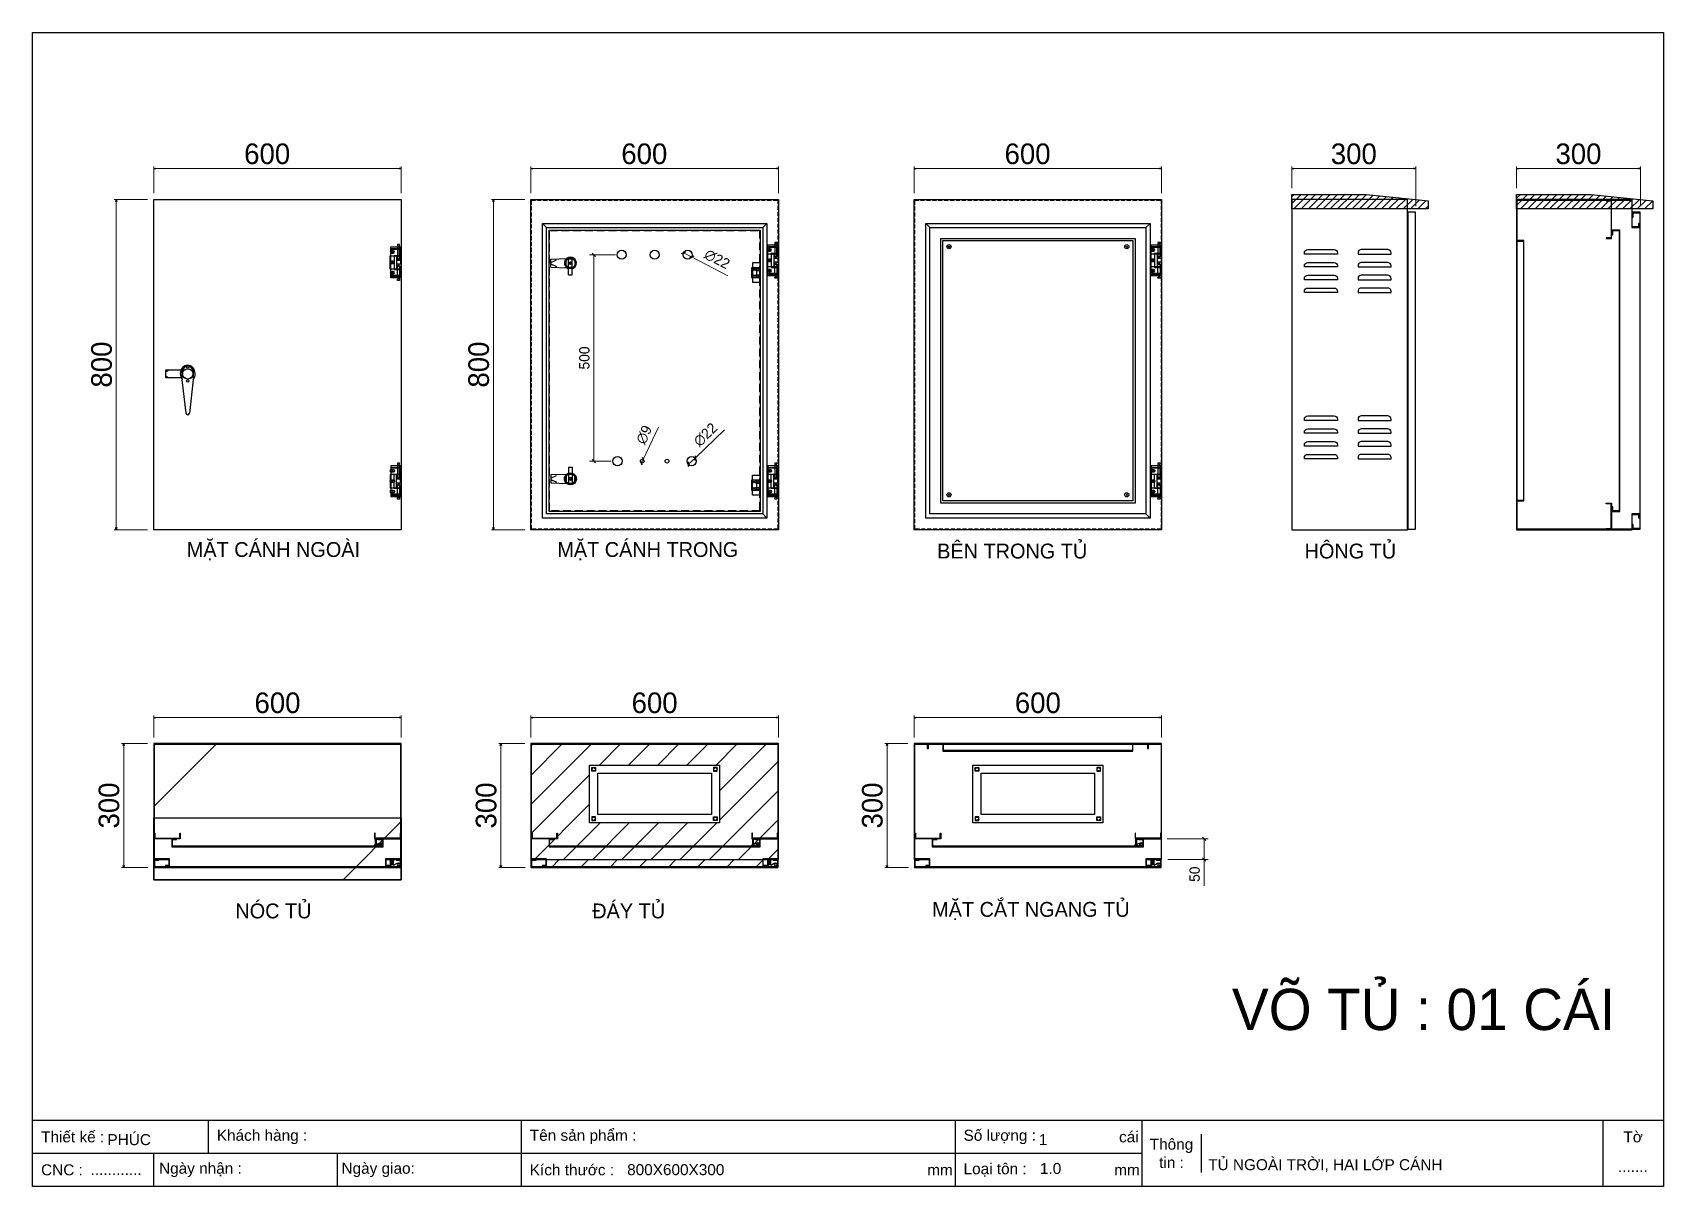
# Model space of a CAD drawing. Header units: millimetres. Extents: x 0 to 3953, y 0 to 2795.
import ezdxf

# ---------------------------------------------------------------- set-up
doc = ezdxf.new("R2010")
doc.units = ezdxf.units.MM
doc.linetypes.add('HIDDEN', pattern=[9.525, 6.35, -3.175])
doc.linetypes.add('HIDDEN2', pattern=[4.7625, 3.175, -1.5875])
for name, color, linetype in [('FIRE PROTECTION', 1, 'Continuous'), ('Ghi chu', 7, 'Continuous'), ('HEATER', 1, 'Continuous')]:
    doc.layers.add(name, color=color, linetype=linetype)
doc.styles.add('Arial', font='arial.ttf')
doc.dimstyles.new('CNC', dxfattribs={"dimtxt": 50, "dimasz": 5, "dimexe": 5, "dimexo": 15, "dimgap": 10, "dimtad": 1, "dimdec": 0, "dimtxsty": 'Standard', "dimblk": 'OPEN30', "dimcen": 10, "dimclrd": 5, "dimclre": 5, "dimclrt": 3, "dimazin": 3, "dimtfac": 1, "dimtdec": 0, "dimtmove": 0, "dimatfit": 3, "dimldrblk": 'ARCHTICK', "dimlwd": 9, "dimlwe": 9})
doc.dimstyles.get("Standard").update_dxf_attribs({"dimtxt": 2.5, "dimasz": 2.5, "dimexe": 1.25, "dimexo": 0.625, "dimtad": 1, "dimcen": 2.5, "dimazin": 3, "dimtfac": 1, "dimtmove": 0, "dimatfit": 3})
pattern_1 = [(45, (0, -9555.85), (-318.198, 318.198), [])]

msp = doc.modelspace()

# ---------------------------------------------------------------- texts
at = {"color": 2, "attachment_point": 5}
for s, insert, char_height, width in [('MẶT CÁNH NGOÀI', (583.754, 1538.863), 36, 675), ('MẶT CÁNH TRONG', (1491.196, 1538.863), 36, 675), ('BÊN TRONG TỦ', (2374.596, 1538.863), 36, 775), ('HÔNG TỦ', (3194.363, 1538.863), 36, 775), ('NÓC TỦ', (583.754, 667.044), 36, 675), ('ĐÁY TỦ', (1444.843, 667.044), 36, 775), ('MẶT CẮT NGANG TỦ', (2419.843, 667.044), 36, 675), ('VÕ TỦ : 01 CÁI', (3371.657, 428.019), 100, 1132.12789)]:
    msp.add_mtext(s, dxfattribs=dict(at, insert=insert, char_height=char_height, width=width))

# ---------------------------------------------------------------- blocks, each defined once
blk = doc.blocks.new('*D1')
at = {"color": 5, "lineweight": 9, "ltscale": 3, "transparency": 16777216}
for p, q in [((293.6, 2405.9), (293.6, 2470.6)), ((298.6, 2465.6), (888.6, 2465.6)), ((893.6, 2405.9), (893.6, 2470.6))]:
    blk.add_line(p, q, dxfattribs=at)
at = {"color": 0, "linetype": 'ByBlock', "lineweight": -2}
for p, q in [((293.6, 2465.6), (298.6, 2467)), ((298.6, 2464.3), (293.6, 2465.6)), ((293.6, 2465.6), (298.6, 2465.6)), ((888.6, 2467), (893.6, 2465.6)), ((893.6, 2465.6), (888.6, 2464.3)), ((893.6, 2465.6), (888.6, 2465.6))]:
    blk.add_line(p, q, dxfattribs=at)
at = {"layer": 'Defpoints', "color": 0, "ltscale": 3, "transparency": 16777216}
for p in [(893.6, 2465.6), (293.6, 2390.9), (893.6, 2390.9)]:
    blk.add_point(p, dxfattribs=at)
at = {"color": 3, "ltscale": 3, "transparency": 16777216, "insert": (568.6, 2501.2), "char_height": 50, "attachment_point": 5}
blk.add_mtext('600', dxfattribs=at)
blk = doc.blocks.new('_ArchTick')
at = {"color": 0, "const_width": 0.15}
blk.add_lwpolyline([(-0.5, -0.5), (0.5, 0.5)], dxfattribs=at)
blk = doc.blocks.new('_Open30')
at = {"color": 0, "linetype": 'ByBlock', "lineweight": -2}
for p, q in [((-1, 0.27), (0, 0)), ((0, 0), (-1, -0.27)), ((0, 0), (-1, 0))]:
    blk.add_line(p, q, dxfattribs=at)
blk = doc.blocks.new('*D2')
at = {"color": 5, "lineweight": 9, "ltscale": 3, "transparency": 16777216}
for p, q in [((278.6, 2390.9), (197.9, 2390.9)), ((202.9, 2385.9), (202.9, 1595.9)), ((278.6, 1590.9), (197.9, 1590.9))]:
    blk.add_line(p, q, dxfattribs=at)
at = {"color": 0, "linetype": 'ByBlock', "lineweight": -2}
for p, q in [((201.5, 2385.9), (202.9, 2390.9)), ((202.9, 2390.9), (204.2, 2385.9)), ((202.9, 2390.9), (202.9, 2385.9)), ((202.9, 1590.9), (201.5, 1595.9)), ((204.2, 1595.9), (202.9, 1590.9)), ((202.9, 1590.9), (202.9, 1595.9))]:
    blk.add_line(p, q, dxfattribs=at)
at = {"layer": 'Defpoints', "color": 0, "ltscale": 3, "transparency": 16777216}
for p in [(293.6, 2390.9), (202.9, 1590.9), (293.6, 1590.9)]:
    blk.add_point(p, dxfattribs=at)
at = {"color": 3, "ltscale": 3, "transparency": 16777216, "insert": (167.4, 1990.9), "char_height": 50, "attachment_point": 5, "rotation": 90}
blk.add_mtext('800', dxfattribs=at)
blk = doc.blocks.new('MS308-2-1')
at = {"color": 1}
for p, q in [((-53, 4.6), (-46, 10)), ((-13.3, -14.2), (-13.3, 6.7)), ((-12.3, 6.7), (-12.3, -6.9)), ((12.3, 6.7), (12.3, -6.9)), ((13.3, 6.7), (13.3, -14.2)), ((-53, -4.6), (-46, -10)), ((-4, -95), (-13.3, -14.2)), ((13.3, -14.2), (4, -95))]:
    blk.add_line(p, q, dxfattribs=at)
blk.add_lwpolyline([(-15.8, -10), (-53, -10), (-53, 10), (-15.8, 10)], dxfattribs=at)
for centre, radius, start, end in [((0, 6.7), 13.3, 0, 180), ((0, 6.7), 12.3, 0, 180), ((0, 5.9), 17.7, 226.184, 313.816), ((0, -95), 4, 180, 0)]:
    blk.add_arc(centre, radius, start, end, dxfattribs=at)
blk.add_ellipse((0, 0), major_axis=(0, 21), ratio=0.857143, start_param=3.972003, end_param=8.594367, dxfattribs=at)
blk = doc.blocks.new('HL011-1-1')
at = {"color": 1}
for p, q in [((21.65, 81), (16.65, 81)), ((16.65, 81), (16.65, 78)), ((21.65, 78), (21.65, 81)), ((24, 70), (2, 70)), ((8, 54.5), (8, 20.5)), ((8, 54.5), (24, 54.5)), ((14.3, 53.5), (14.3, 21.5)), ((14.3, 46.5), (24, 46.5)), ((24, 42), (14.3, 42)), ((17.65, 78), (16.65, 78)), ((16.65, 75), (16.65, 49)), ((17.65, 75), (16.65, 75)), ((16.65, 49), (18.15, 44)), ((17.65, 75), (17.65, 78)), ((18.15, 44), (20.15, 44)), ((21.65, 49), (20.15, 44)), ((21.65, 78), (20.65, 78)), ((20.65, 75), (20.65, 78)), ((20.65, 75), (21.65, 75)), ((21.65, 49), (21.65, 75)), ((24, 5), (2, 5)), ((8, 20.5), (24, 20.5)), ((24, 33), (14.3, 33)), ((14.3, 28.5), (24, 28.5)), ((16.65, 26), (18.15, 31)), ((16.65, 0), (16.65, 26)), ((18.15, 31), (20.15, 31)), ((21.65, 26), (20.15, 31)), ((21.65, 26), (21.65, 0)), ((17.65, 0), (16.65, 0)), ((16.65, -6), (16.65, -3)), ((17.65, -3), (16.65, -3)), ((21.65, -6), (16.65, -6)), ((17.65, 0), (17.65, -3)), ((20.65, 0), (20.65, -3)), ((20.65, 0), (21.65, 0)), ((21.65, -3), (20.65, -3)), ((21.65, -3), (21.65, -6))]:
    blk.add_line(p, q, dxfattribs=at)
for points in [[(24, 28.5), (24, 21.5), (-1, 21.5), (-1, 53.5), (24, 53.5), (24, 46.5)], [(24, 20.5), (24, 0), (0, 0), (0, 75), (24, 75), (24, 54.5)], [(24, 42), (24, 33)]]:
    blk.add_lwpolyline(points, dxfattribs=at)
for points in [[(2, 71), (24, 71), (24, 69), (2, 69)], [(2, 4), (24, 4), (24, 6), (2, 6)]]:
    blk.add_lwpolyline(points, close=True, dxfattribs=at)
for centre in [(4, 62.5), (4, 37.5), (4, 12.5)]:
    blk.add_circle(centre, 2, dxfattribs=at)
blk = doc.blocks.new('*D3')
at = {"color": 5, "lineweight": 9, "ltscale": 3, "transparency": 16777216}
for p, q in [((1207.8, 2405.9), (1207.8, 2470.6)), ((1212.8, 2465.6), (1802.8, 2465.6)), ((1807.8, 2405.9), (1807.8, 2470.6))]:
    blk.add_line(p, q, dxfattribs=at)
at = {"color": 0, "linetype": 'ByBlock', "lineweight": -2}
for p, q in [((1207.8, 2465.6), (1212.8, 2467)), ((1212.8, 2464.3), (1207.8, 2465.6)), ((1207.8, 2465.6), (1212.8, 2465.6)), ((1802.8, 2467), (1807.8, 2465.6)), ((1807.8, 2465.6), (1802.8, 2464.3)), ((1807.8, 2465.6), (1802.8, 2465.6))]:
    blk.add_line(p, q, dxfattribs=at)
at = {"layer": 'Defpoints', "color": 0, "ltscale": 3, "transparency": 16777216}
for p in [(1807.8, 2465.6), (1207.8, 2390.9), (1807.8, 2390.9)]:
    blk.add_point(p, dxfattribs=at)
at = {"color": 3, "ltscale": 3, "transparency": 16777216, "insert": (1482.8, 2501.2), "char_height": 50, "attachment_point": 5}
blk.add_mtext('600', dxfattribs=at)
blk = doc.blocks.new('*D4')
at = {"color": 5, "lineweight": 9, "ltscale": 3, "transparency": 16777216}
for p, q in [((1192.8, 2390.9), (1112.1, 2390.9)), ((1117.1, 2385.9), (1117.1, 1595.9)), ((1192.8, 1590.9), (1112.1, 1590.9))]:
    blk.add_line(p, q, dxfattribs=at)
at = {"color": 0, "linetype": 'ByBlock', "lineweight": -2}
for p, q in [((1115.7, 2385.9), (1117.1, 2390.9)), ((1117.1, 2390.9), (1118.4, 2385.9)), ((1117.1, 2390.9), (1117.1, 2385.9)), ((1117.1, 1590.9), (1115.7, 1595.9)), ((1118.4, 1595.9), (1117.1, 1590.9)), ((1117.1, 1590.9), (1117.1, 1595.9))]:
    blk.add_line(p, q, dxfattribs=at)
at = {"layer": 'Defpoints', "color": 0, "ltscale": 3, "transparency": 16777216}
for p in [(1207.8, 2390.9), (1117.1, 1590.9), (1207.8, 1590.9)]:
    blk.add_point(p, dxfattribs=at)
at = {"color": 3, "ltscale": 3, "transparency": 16777216, "insert": (1081.5, 1990.9), "char_height": 50, "attachment_point": 5, "rotation": 90}
blk.add_mtext('800', dxfattribs=at)
blk = doc.blocks.new('KHUNG CHUẨN')
at = {"color": 7}
for p, q in [((19889.2, -28535.2), (16919.2, -28535.2)), ((17239.2, -28535.2), (17239.2, -28595.2)), ((17809.2, -28535.2), (17809.2, -28655.2)), ((18599.2, -28535.2), (18599.2, -28655.2)), ((18939.2, -28535.2), (18939.2, -28655.2)), ((19779.2, -28535.2), (19779.2, -28655.2)), ((19047.6, -28560.2), (19047.6, -28630.2)), ((18939.2, -28595.2), (16919.2, -28595.2)), ((17139.2, -28595.2), (17139.2, -28655.2)), ((17474.2, -28595.2), (17474.2, -28655.2))]:
    blk.add_line(p, q, dxfattribs=at)
blk.add_lwpolyline([(16919.2, -26555.2), (19889.2, -26555.2), (19889.2, -28655.2), (16919.2, -28655.2)], close=True, dxfattribs=at)
at = {"color": 2, "char_height": 20, "style": 'Arial'}
for s, insert, width, attachment_point in [('  Thiết kế :', (16919.2, -28565.2), 917.634, 4), ('  Khách hàng :', (17239.2, -28565.2), 917.634, 4), ('  Tên sản phẩm :', (17809.2, -28565.2), 917.634, 4), ('  Số lượng :', (18599.2, -28565.2), 917.634, 4), ('cái', (18897.9, -28565.2), 63.517, 4), ('Thông\\Ptin :', (18993.4, -28595.2), 108.311, 5), ('Tờ', (19834.2, -28565.2), 110, 5), ('  CNC :', (16919.2, -28625.2), 917.634, 4), ('  Ngày nhận :', (17134, -28625.2), 556.651, 4), ('  Ngày giao:', (17466.3, -28625.2), 556.651, 4), ('  Kích thước :', (17809.2, -28625.2), 917.634, 4), ('mm', (18548.6, -28625.2), 73.831, 4), ('  Loại tôn :', (18599.2, -28625.2), 917.634, 4), ('mm', (18889.2, -28625.2), 917.634, 4)]:
    blk.add_mtext(s, dxfattribs=dict(at, insert=insert, width=width, attachment_point=attachment_point))
at = {"color": 3, "style": 'Arial'}
for tag, p in [('#01', (17055.6, -28580.1)), ('#02', (17431.4, -28580.1)), ('#03', (18030.6, -28580.1)), ('#08', (18751.7, -28580.1)), ('#10', (19064.8, -28580.1)), ('#04', (17024.8, -28634.6)), ('#05', (17308.5, -28633)), ('#06', (17632.7, -28633.7)), ('#07', (18002, -28634.7)), ('#09', (18753.8, -28632.6)), ('#11', (19060.3, -28625.7)), ('#12', (19806.5, -28628.9))]:
    blk.add_attdef(tag, p, '', height=20, dxfattribs=at)
blk = doc.blocks.new('SDGFGHGHG')
at = {"layer": 'HEATER'}
for p, q in [((860935.9, 570742), (860935.9, 570784.3)), ((860944.9, 570742), (860944.9, 570784.3)), ((860892.9, 570780.5), (860931.6, 570782)), ((860892.9, 570760.5), (860892.9, 570780.5)), ((860892.9, 570771.9), (860906.3, 570778.7)), ((860892.9, 570769.1), (860906.3, 570762.4)), ((860892.9, 570760.5), (860931.6, 570759.1)), ((860937.5, 570771.3), (860939.5, 570771.3)), ((860937.5, 570769.8), (860939.5, 570769.8)), ((860939.5, 570773.5), (860939.5, 570771.3)), ((860939.5, 570769.8), (860939.5, 570767.6)), ((860941.3, 570773.5), (860941.3, 570771.3)), ((860941.3, 570771.3), (860943.4, 570771.3)), ((860941.3, 570769.8), (860941.3, 570767.6)), ((860941.3, 570769.8), (860943.4, 570769.8)), ((860935.9, 570742), (860944.9, 570742))]:
    blk.add_line(p, q, dxfattribs=at)
blk.add_circle((860940.4, 570770.5), 3.08, dxfattribs=at)
blk.add_arc((860940.4, 570770.5), 14.5, 288.08, 251.92, dxfattribs=at)
blk = doc.blocks.new('SĐFHGGH')
at = {"layer": 'HEATER'}
for points in [[(860928.8, 570702.4), (860927.4, 570702.4), (860927.4, 570708.4), (860928.8, 570708.4)], [(860943.4, 570717), (860943.4, 570718.4), (860937.4, 570718.4), (860937.4, 570717)], [(860952.1, 570702.4), (860953.4, 570702.4), (860953.4, 570708.4), (860952.1, 570708.4)], [(860943.4, 570693.8), (860943.4, 570692.4), (860937.4, 570692.4), (860937.4, 570693.8)]]:
    blk.add_lwpolyline(points, dxfattribs=at)
for start, end in [(104.4775, 165.5225), (14.4775, 75.5225), (194.4775, 255.5225), (284.4775, 345.5225)]:
    blk.add_arc((860940.4, 570705.4), 12, start, end, dxfattribs=at)
blk = doc.blocks.new('MS722')
for name, p in [('SDGFGHGHG', (-860940.4, -570770.5)), ('SĐFHGGH', (-860940.4, -570705.4))]:
    blk.add_blockref(name, p)
blk = doc.blocks.new('ovan6x9')
at = {"color": 2}
for p, q in [((2, 6), (8, 6)), ((2, 0), (8, 0))]:
    blk.add_line(p, q, dxfattribs=at)
for centre, start, end in [((2, 3), 90, 270), ((8, 3), 270, 90)]:
    blk.add_arc(centre, 3, start, end, dxfattribs=at)
blk = doc.blocks.new('HL036-1-1')
at = {"color": 1}
blk.add_line((9.5, 36.2), (9.5, 12.2), dxfattribs=at)
for points in [[(0, 48.5), (17.5, 48.5), (17.5, 0), (0, 0)], [(-2.5, 12.2), (17.5, 12.2), (17.5, 36.2), (-2.5, 36.2)]]:
    blk.add_lwpolyline(points, close=True, dxfattribs=at)
for centre, radius in [((3.5, 31.8), 2), ((3.5, 16.8), 2), ((12.7, 32.5), 2.5), ((12.7, 16), 2.5)]:
    blk.add_circle(centre, radius, dxfattribs=at)
blk = doc.blocks.new('*D5')
at = {"color": 5, "lineweight": 9, "ltscale": 3, "transparency": 16777216}
for p, q in [((2136.8, 2405.9), (2136.8, 2470.6)), ((2141.8, 2465.6), (2731.8, 2465.6)), ((2736.8, 2405.9), (2736.8, 2470.6))]:
    blk.add_line(p, q, dxfattribs=at)
at = {"color": 0, "linetype": 'ByBlock', "lineweight": -2}
for p, q in [((2136.8, 2465.6), (2141.8, 2467)), ((2141.8, 2464.3), (2136.8, 2465.6)), ((2136.8, 2465.6), (2141.8, 2465.6)), ((2731.8, 2467), (2736.8, 2465.6)), ((2736.8, 2465.6), (2731.8, 2464.3)), ((2736.8, 2465.6), (2731.8, 2465.6))]:
    blk.add_line(p, q, dxfattribs=at)
at = {"layer": 'Defpoints', "color": 0, "ltscale": 3, "transparency": 16777216}
for p in [(2736.8, 2465.6), (2136.8, 2390.9), (2736.8, 2390.9)]:
    blk.add_point(p, dxfattribs=at)
at = {"color": 3, "ltscale": 3, "transparency": 16777216, "insert": (2411.8, 2501.2), "char_height": 50, "attachment_point": 5}
blk.add_mtext('600', dxfattribs=at)
blk = doc.blocks.new('*D6')
at = {"color": 5, "lineweight": 9, "ltscale": 3, "transparency": 16777216}
for p, q in [((3052.6, 2417.9), (3052.6, 2470.6)), ((3057.6, 2465.6), (3347.6, 2465.6)), ((3352.6, 2374.9), (3352.6, 2470.6))]:
    blk.add_line(p, q, dxfattribs=at)
at = {"color": 0, "linetype": 'ByBlock', "lineweight": -2}
for p, q in [((3052.6, 2465.6), (3057.6, 2467)), ((3057.6, 2464.3), (3052.6, 2465.6)), ((3052.6, 2465.6), (3057.6, 2465.6)), ((3347.6, 2467), (3352.6, 2465.6)), ((3352.6, 2465.6), (3347.6, 2464.3)), ((3352.6, 2465.6), (3347.6, 2465.6))]:
    blk.add_line(p, q, dxfattribs=at)
at = {"layer": 'Defpoints', "color": 0, "ltscale": 3, "transparency": 16777216}
for p in [(3352.6, 2465.6), (3052.6, 2402.9), (3352.6, 2359.9)]:
    blk.add_point(p, dxfattribs=at)
at = {"color": 3, "ltscale": 3, "transparency": 16777216, "insert": (3202.6, 2501.2), "char_height": 50, "attachment_point": 5}
blk.add_mtext('300', dxfattribs=at)
blk = doc.blocks.new('*D7')
at = {"color": 5, "lineweight": 9, "ltscale": 3, "transparency": 16777216}
for p, q in [((3597.2, 2417.9), (3597.2, 2470.6)), ((3602.2, 2465.6), (3892.2, 2465.6)), ((3897.2, 2374.9), (3897.2, 2470.6))]:
    blk.add_line(p, q, dxfattribs=at)
at = {"color": 0, "linetype": 'ByBlock', "lineweight": -2}
for p, q in [((3597.2, 2465.6), (3602.2, 2467)), ((3602.2, 2464.3), (3597.2, 2465.6)), ((3597.2, 2465.6), (3602.2, 2465.6)), ((3892.2, 2467), (3897.2, 2465.6)), ((3897.2, 2465.6), (3892.2, 2464.3)), ((3897.2, 2465.6), (3892.2, 2465.6))]:
    blk.add_line(p, q, dxfattribs=at)
at = {"layer": 'Defpoints', "color": 0, "ltscale": 3, "transparency": 16777216}
for p in [(3897.2, 2465.6), (3597.2, 2402.9), (3897.2, 2359.9)]:
    blk.add_point(p, dxfattribs=at)
at = {"color": 3, "ltscale": 3, "transparency": 16777216, "insert": (3747.2, 2501.2), "char_height": 50, "attachment_point": 5}
blk.add_mtext('300', dxfattribs=at)
blk = doc.blocks.new('*D8')
at = {"color": 0, "linetype": 'ByBlock', "lineweight": -2}
for p, q in [((1572.6, 2260.3), (1583.4, 2263.7)), ((1602.9, 2253.6), (1592.1, 2250.1))]:
    blk.add_line(p, q, dxfattribs=at)
at = {"color": 5, "lineweight": 9, "ltscale": 3, "transparency": 16777216}
for p in [(1578, 2262), (1685.1, 2206.2)]:
    blk.add_line(p, (1597.5, 2251.8), dxfattribs=at)
at = {"layer": 'Defpoints', "color": 0, "ltscale": 3, "transparency": 16777216}
for p in [(1578, 2262), (1597.5, 2251.8)]:
    blk.add_point(p, dxfattribs=at)
at = {"color": 3, "ltscale": 3, "transparency": 16777216, "insert": (1659.2, 2246.2), "char_height": 25, "attachment_point": 5, "rotation": 332.4991}
blk.add_mtext('∅22', dxfattribs=at)
blk = doc.blocks.new('*D9')
at = {"color": 5, "lineweight": 9, "ltscale": 3, "transparency": 16777216}
for p in [(1517.1, 1839.6), (1475.8, 1752.9)]:
    blk.add_line(p, (1479.7, 1761), dxfattribs=at)
at = {"color": 0, "linetype": 'ByBlock', "lineweight": -2}
for p, q in [((1477.7, 1747.5), (1473.9, 1758.2)), ((1477.8, 1766.3), (1481.6, 1755.7))]:
    blk.add_line(p, q, dxfattribs=at)
at = {"layer": 'Defpoints', "color": 0, "ltscale": 3, "transparency": 16777216}
for p in [(1475.8, 1752.9), (1479.7, 1761)]:
    blk.add_point(p, dxfattribs=at)
at = {"color": 3, "ltscale": 3, "transparency": 16777216, "insert": (1482.3, 1820.9), "char_height": 25, "attachment_point": 5, "rotation": 64.5324}
blk.add_mtext('∅9', dxfattribs=at)
blk = doc.blocks.new('*D10')
at = {"color": 5, "lineweight": 9, "ltscale": 3, "transparency": 16777216}
for p in [(1677.2, 1832.7), (1589.8, 1749.3)]:
    blk.add_line(p, (1605.7, 1764.5), dxfattribs=at)
at = {"color": 0, "linetype": 'ByBlock', "lineweight": -2}
for p, q in [((1589.7, 1743.7), (1589.9, 1755)), ((1605.8, 1770.2), (1605.6, 1758.9))]:
    blk.add_line(p, q, dxfattribs=at)
at = {"layer": 'Defpoints', "color": 0, "ltscale": 3, "transparency": 16777216}
for p in [(1589.8, 1749.3), (1605.7, 1764.5)]:
    blk.add_point(p, dxfattribs=at)
at = {"color": 3, "ltscale": 3, "transparency": 16777216, "insert": (1631, 1821.1), "char_height": 25, "attachment_point": 5, "rotation": 43.6671}
blk.add_mtext('∅22', dxfattribs=at)
blk = doc.blocks.new('HL011-1-2')
h = blk.add_hatch()
h.set_pattern_fill('ANSI31', color=2, scale=0.5, style=0)
h.paths.add_polyline_path([(6, 12), (2, 12), (2, 0), (6, 0)])
at = {"color": 1}
for p, q in [((3, 18), (0, 13)), ((0, 0), (0, 13)), ((8, 0), (0, 0)), ((19.1, 18), (3, 18)), ((8, 14), (8, 0)), ((8, 14), (16.7, 9))]:
    blk.add_line(p, q, dxfattribs=at)
blk.add_lwpolyline([(1.8, 16), (-1, 16), (-1, 18), (3, 18)], dxfattribs=at)
at = {"color": 2}
blk.add_lwpolyline([(2, 0), (2, 12), (6, 12), (6, 0)], dxfattribs=at)
at = {"color": 1}
blk.add_circle((19.1, 13.2), 2.5, dxfattribs=at)
blk.add_arc((19.1, 13.2), 4.85, 239.9368, 90, dxfattribs=at)
blk = doc.blocks.new('*D11')
at = {"color": 5, "lineweight": 9, "ltscale": 3, "transparency": 16777216}
for p, q in [((2136.8, 1087.7), (2136.8, 1140.7)), ((2731.8, 1135.7), (2141.8, 1135.7)), ((2736.8, 1087.7), (2736.8, 1140.7))]:
    blk.add_line(p, q, dxfattribs=at)
at = {"color": 0, "linetype": 'ByBlock', "lineweight": -2}
for p, q in [((2136.8, 1135.7), (2141.8, 1137)), ((2141.8, 1134.3), (2136.8, 1135.7)), ((2136.8, 1135.7), (2141.8, 1135.7)), ((2731.8, 1137), (2736.8, 1135.7)), ((2736.8, 1135.7), (2731.8, 1134.3)), ((2736.8, 1135.7), (2731.8, 1135.7))]:
    blk.add_line(p, q, dxfattribs=at)
at = {"layer": 'Defpoints', "color": 0, "ltscale": 3, "transparency": 16777216}
for p in [(2136.8, 1135.7), (2136.8, 1072.7), (2736.8, 1072.7)]:
    blk.add_point(p, dxfattribs=at)
at = {"color": 3, "ltscale": 3, "transparency": 16777216, "insert": (2436.8, 1171.2), "char_height": 50, "attachment_point": 5}
blk.add_mtext('600', dxfattribs=at)
blk = doc.blocks.new('*D12')
at = {"color": 5, "lineweight": 9, "ltscale": 3, "transparency": 16777216}
for p, q in [((2121.8, 1072.7), (2066.2, 1072.7)), ((2071.2, 1067.7), (2071.2, 777.7)), ((2122.8, 772.7), (2066.2, 772.7))]:
    blk.add_line(p, q, dxfattribs=at)
at = {"color": 0, "linetype": 'ByBlock', "lineweight": -2}
for p, q in [((2069.9, 1067.7), (2071.2, 1072.7)), ((2071.2, 1072.7), (2072.6, 1067.7)), ((2071.2, 1072.7), (2071.2, 1067.7)), ((2071.2, 772.7), (2069.9, 777.7)), ((2072.6, 777.7), (2071.2, 772.7)), ((2071.2, 772.7), (2071.2, 777.7))]:
    blk.add_line(p, q, dxfattribs=at)
at = {"layer": 'Defpoints', "color": 0, "ltscale": 3, "transparency": 16777216}
for p in [(2136.8, 1072.7), (2071.2, 772.7), (2137.8, 772.7)]:
    blk.add_point(p, dxfattribs=at)
at = {"color": 3, "ltscale": 3, "transparency": 16777216, "insert": (2035.7, 922.7), "char_height": 50, "attachment_point": 5, "rotation": 90}
blk.add_mtext('300', dxfattribs=at)
blk = doc.blocks.new('HL036-1-2')
at = {"layer": 'Ghi chu', "color": 1}
for p, q in [((-3, 17.8), (-18.9, 17.8)), ((-18.9, 15.8), (-18.9, 17.8)), ((-12.1, 15.8), (-18.9, 15.8)), ((-16.4, 1), (-16.4, 14)), ((-15.6, 15), (-3.9, 17.7)), ((0, 0), (-15.4, 0)), ((-14.4, 3), (-14.4, 11.9)), ((0, 2), (-13.4, 2)), ((-13.1, 12.8), (-4.3, 9.8)), ((-6.2, 2), (-6.2, 0)), ((-1.2, 2), (-1.2, 0)), ((0, 0), (0, 2))]:
    blk.add_line(p, q, dxfattribs=at)
for radius in [4.1, 2.1]:
    blk.add_circle((-3, 13.7), radius, dxfattribs=at)
for centre, start, end in [((-15.4, 14), 102.9616, 180), ((-15.4, 1), 180, 270), ((-13.4, 11.9), 71.3254, 180), ((-13.4, 3), 180, 270)]:
    blk.add_arc(centre, 1, start, end, dxfattribs=at)
blk = doc.blocks.new('*D13')
at = {"color": 5, "lineweight": 9, "ltscale": 3, "transparency": 16777216}
for p, q in [((293.6, 1087.7), (293.6, 1140.7)), ((888.6, 1135.7), (298.6, 1135.7)), ((893.6, 1087.7), (893.6, 1140.7))]:
    blk.add_line(p, q, dxfattribs=at)
at = {"color": 0, "linetype": 'ByBlock', "lineweight": -2}
for p, q in [((293.6, 1135.7), (298.6, 1137)), ((298.6, 1134.3), (293.6, 1135.7)), ((293.6, 1135.7), (298.6, 1135.7)), ((888.6, 1137), (893.6, 1135.7)), ((893.6, 1135.7), (888.6, 1134.3)), ((893.6, 1135.7), (888.6, 1135.7))]:
    blk.add_line(p, q, dxfattribs=at)
at = {"layer": 'Defpoints', "color": 0, "ltscale": 3, "transparency": 16777216}
for p in [(293.6, 1135.7), (293.6, 1072.7), (893.6, 1072.7)]:
    blk.add_point(p, dxfattribs=at)
at = {"color": 3, "ltscale": 3, "transparency": 16777216, "insert": (593.6, 1171.2), "char_height": 50, "attachment_point": 5}
blk.add_mtext('600', dxfattribs=at)
blk = doc.blocks.new('*D14')
at = {"color": 5, "lineweight": 9, "ltscale": 3, "transparency": 16777216}
for p, q in [((2750.3, 842.2), (2849.6, 842.2)), ((2839.6, 842.2), (2839.6, 792.2)), ((2751.8, 792.2), (2849.6, 792.2)), ((2839.6, 792.2), (2839.6, 728.4))]:
    blk.add_line(p, q, dxfattribs=at)
at = {"color": 0, "linetype": 'ByBlock', "lineweight": -2}
for p, q in [((2843.6, 838.2), (2835.6, 846.2)), ((2835.6, 796.2), (2843.6, 788.2))]:
    blk.add_line(p, q, dxfattribs=at)
at = {"layer": 'Defpoints', "color": 0, "ltscale": 3, "transparency": 16777216}
for p in [(2735.3, 842.2), (2736.8, 792.2), (2839.6, 792.2)]:
    blk.add_point(p, dxfattribs=at)
at = {"color": 3, "ltscale": 3, "transparency": 16777216, "insert": (2816.9, 756.3), "char_height": 25, "attachment_point": 5, "rotation": 90}
blk.add_mtext('50', dxfattribs=at)
blk = doc.blocks.new('*D15')
at = {"color": 5, "lineweight": 9, "ltscale": 3, "transparency": 16777216}
for p, q in [((278.6, 1072.7), (215.8, 1072.7)), ((220.8, 1067.7), (220.8, 777.7)), ((279.6, 772.7), (215.8, 772.7))]:
    blk.add_line(p, q, dxfattribs=at)
at = {"color": 0, "linetype": 'ByBlock', "lineweight": -2}
for p, q in [((219.5, 1067.7), (220.8, 1072.7)), ((220.8, 1072.7), (222.2, 1067.7)), ((220.8, 1072.7), (220.8, 1067.7)), ((220.8, 772.7), (219.5, 777.7)), ((222.2, 777.7), (220.8, 772.7)), ((220.8, 772.7), (220.8, 777.7))]:
    blk.add_line(p, q, dxfattribs=at)
at = {"layer": 'Defpoints', "color": 0, "ltscale": 3, "transparency": 16777216}
for p in [(293.6, 1072.7), (220.8, 772.7), (294.6, 772.7)]:
    blk.add_point(p, dxfattribs=at)
at = {"color": 3, "ltscale": 3, "transparency": 16777216, "insert": (185.3, 922.7), "char_height": 50, "attachment_point": 5, "rotation": 90}
blk.add_mtext('300', dxfattribs=at)
blk = doc.blocks.new('*D16')
at = {"color": 5, "lineweight": 9, "ltscale": 3, "transparency": 16777216}
for p, q in [((1207.8, 1087.7), (1207.8, 1140.7)), ((1802.8, 1135.7), (1212.8, 1135.7)), ((1807.8, 1087.7), (1807.8, 1140.7))]:
    blk.add_line(p, q, dxfattribs=at)
at = {"color": 0, "linetype": 'ByBlock', "lineweight": -2}
for p, q in [((1207.8, 1135.7), (1212.8, 1137)), ((1212.8, 1134.3), (1207.8, 1135.7)), ((1207.8, 1135.7), (1212.8, 1135.7)), ((1802.8, 1137), (1807.8, 1135.7)), ((1807.8, 1135.7), (1802.8, 1134.3)), ((1807.8, 1135.7), (1802.8, 1135.7))]:
    blk.add_line(p, q, dxfattribs=at)
at = {"layer": 'Defpoints', "color": 0, "ltscale": 3, "transparency": 16777216}
for p in [(1207.8, 1135.7), (1207.8, 1072.7), (1807.8, 1072.7)]:
    blk.add_point(p, dxfattribs=at)
at = {"color": 3, "ltscale": 3, "transparency": 16777216, "insert": (1507.8, 1171.2), "char_height": 50, "attachment_point": 5}
blk.add_mtext('600', dxfattribs=at)
blk = doc.blocks.new('*D17')
at = {"color": 5, "lineweight": 9, "ltscale": 3, "transparency": 16777216}
for p, q in [((1192.8, 1072.7), (1130, 1072.7)), ((1135, 1067.7), (1135, 777.7)), ((1193.8, 772.7), (1130, 772.7))]:
    blk.add_line(p, q, dxfattribs=at)
at = {"color": 0, "linetype": 'ByBlock', "lineweight": -2}
for p, q in [((1133.7, 1067.7), (1135, 1072.7)), ((1135, 1072.7), (1136.3, 1067.7)), ((1135, 1072.7), (1135, 1067.7)), ((1135, 772.7), (1133.7, 777.7)), ((1136.3, 777.7), (1135, 772.7)), ((1135, 772.7), (1135, 777.7))]:
    blk.add_line(p, q, dxfattribs=at)
at = {"layer": 'Defpoints', "color": 0, "ltscale": 3, "transparency": 16777216}
for p in [(1207.8, 1072.7), (1135, 772.7), (1208.8, 772.7)]:
    blk.add_point(p, dxfattribs=at)
at = {"color": 3, "ltscale": 3, "transparency": 16777216, "insert": (1099.5, 922.7), "char_height": 50, "attachment_point": 5, "rotation": 90}
blk.add_mtext('300', dxfattribs=at)
blk = doc.blocks.new('*D18')
at = {"color": 5, "lineweight": 9, "ltscale": 3, "transparency": 16777216}
for p, q in [((1412.8, 2256.9), (1350.3, 2256.9)), ((1360.3, 2256.9), (1360.3, 1756.9)), ((1402.8, 1756.9), (1350.3, 1756.9))]:
    blk.add_line(p, q, dxfattribs=at)
at = {"color": 0, "linetype": 'ByBlock', "lineweight": -2}
for p, q in [((1364.3, 2252.9), (1356.3, 2260.9)), ((1356.3, 1760.9), (1364.3, 1752.9))]:
    blk.add_line(p, q, dxfattribs=at)
at = {"layer": 'Defpoints', "color": 0, "ltscale": 3, "transparency": 16777216}
for p in [(1427.8, 2256.9), (1360.3, 1756.9), (1417.8, 1756.9)]:
    blk.add_point(p, dxfattribs=at)
at = {"color": 3, "ltscale": 3, "transparency": 16777216, "insert": (1337.5, 2006.9), "char_height": 25, "attachment_point": 5, "rotation": 90}
blk.add_mtext('500', dxfattribs=at)

# ---------------------------------------------------------------- dimensions: what is measured, and where the dimension line sits
at = {"ltscale": 3}
for base, p1, p2, picture, middle in [((893.57, 2465.641), (293.57, 2390.929), (893.57, 2390.929), '*D1', (568.57, 2465.641)), ((1807.757, 2465.641), (1207.757, 2390.929), (1807.757, 2390.929), '*D3', (1482.757, 2465.641)), ((2736.839, 2465.641), (2136.839, 2390.929), (2736.839, 2390.929), '*D5', (2411.839, 2465.641))]:
    dim = msp.add_linear_dim(base=base, p1=p1, p2=p2, dimstyle='CNC', dxfattribs=at)
    dim.commit()
    dim.dimension.update_dxf_attribs({"geometry": picture, "text_midpoint": middle, "dimtype": 160})
for base, p1, p2, picture, middle in [((3352.58, 2465.641), (3052.58, 2402.939), (3352.58, 2359.929), '*D6', (3202.58, 2501.187)), ((3897.186, 2465.641), (3597.186, 2402.939), (3897.186, 2359.929), '*D7', (3747.186, 2501.187)), ((293.57, 1135.682), (893.57, 1072.652), (293.57, 1072.652), '*D13', (593.57, 1171.211)), ((1207.757, 1135.682), (1807.757, 1072.652), (1207.757, 1072.652), '*D16', (1507.757, 1171.211)), ((2136.839, 1135.682), (2736.839, 1072.652), (2136.839, 1072.652), '*D11', (2436.839, 1171.211))]:
    dim = msp.add_linear_dim(base=base, p1=p1, p2=p2, dimstyle='CNC', dxfattribs=at)
    dim.commit()
    dim.dimension.update_dxf_attribs({"geometry": picture, "text_midpoint": middle})
for base, p1, p2, dimstyle, picture, middle in [((202.884, 1590.929), (293.57, 2390.929), (293.57, 1590.929), 'CNC', '*D2', (167.355, 1990.929)), ((1117.072, 1590.929), (1207.757, 2390.929), (1207.757, 1590.929), 'CNC', '*D4', (1081.543, 1990.929)), ((1360.27, 1756.929), (1427.757, 2256.929), (1417.757, 1756.929), 'Standard', '*D18', (1337.506, 2006.929)), ((220.819, 772.652), (293.57, 1072.652), (294.57, 772.652), 'CNC', '*D15', (185.273, 922.652)), ((1135.006, 772.652), (1207.757, 1072.652), (1208.757, 772.652), 'CNC', '*D17', (1099.461, 922.652)), ((2071.231, 772.652), (2136.839, 1072.652), (2137.839, 772.652), 'CNC', '*D12', (2035.686, 922.652)), ((2839.647, 792.152), (2735.339, 842.152), (2736.839, 792.152), 'Standard', '*D14', (2816.882, 756.289))]:
    dim = msp.add_linear_dim(base=base, p1=p1, p2=p2, angle=90, dimstyle=dimstyle, dxfattribs=at)
    dim.commit()
    dim.dimension.update_dxf_attribs({"geometry": picture, "text_midpoint": middle})
for p1, p2, picture, middle in [((1578, 2262.008), (1597.514, 2251.849), '*D8', (1659.243, 2246.166)), ((1589.8, 1749.333), (1605.714, 1764.524), '*D10', (1631.019, 1821.114))]:
    dim = msp.add_diameter_dim_2p(p1=p1, p2=p2, dimstyle='Standard', dxfattribs=at)
    dim.commit()
    dim.dimension.update_dxf_attribs({"geometry": picture, "text_midpoint": middle})
dim = msp.add_diameter_dim_2p(p1=(1475.822, 1752.866), p2=(1479.692, 1760.991), dimstyle='Standard', dxfattribs=at)
dim.commit()
dim.dimension.update_dxf_attribs({"geometry": '*D9', "text_midpoint": (1503.444, 1810.86), "dimtype": 163})

# ---------------------------------------------------------------- hatches: boundary and pattern name
at = {"ltscale": 3}
h = msp.add_hatch(dxfattribs=at)
h.set_pattern_fill('ANSI31', color=256, scale=10, style=0)
h.set_pattern_definition([(45, (0, -30653.035), (-8.8388348, 8.8388348), [])])
h.paths.add_polyline_path([(3382.58, 2367.939), (3052.58, 2367.939), (3052.58, 2402.939), (3233.78, 2402.939), (3382.58, 2387.939)])
h = msp.add_hatch(dxfattribs=at)
h.set_pattern_fill('ANSI31', color=256, scale=10, style=0)
h.set_pattern_definition([(45, (5446.054, -30653.035), (-8.838835, 8.838835), [])])
h.paths.add_polyline_path([(3927.186, 2367.939), (3597.186, 2367.939), (3597.186, 2402.939), (3778.386, 2402.939), (3927.186, 2387.939)])
h = msp.add_hatch(dxfattribs=at)
h.set_pattern_fill('ANSI31', color=256, scale=60, style=0)
h.set_pattern_definition(pattern_1)
h.paths.add_polyline_path([(295.07, 1071.152), (295.07, 892.652), (892.07, 892.652), (892.07, 1071.152)])
h = msp.add_hatch(dxfattribs=at)
h.set_pattern_fill('ANSI31', color=256, scale=20, style=0)
h.set_pattern_definition([(45, (0, -61306.07), (-35.35534, 35.35534), [])])
h.paths.add_polyline_path([(1207.757, 792.152), (1807.757, 792.152), (1807.757, 1072.652), (1207.757, 1072.652)])
h.paths.add_polyline_path([(1665.257, 880.652), (1665.257, 1020.652), (1350.257, 1020.652), (1350.257, 880.652)], flags=16)
h = msp.add_hatch(dxfattribs=at)
h.set_pattern_fill('ANSI31', color=256, scale=60, style=0)
h.set_pattern_definition(pattern_1)
h.paths.add_polyline_path([(293.57, 892.652), (893.57, 892.652), (893.57, 742.652), (293.57, 742.652)])
h = msp.add_hatch(dxfattribs=at)
h.set_pattern_fill('ANSI31', color=6, scale=20, angle=90, style=0)
h.set_pattern_definition([(225, (60306.07, 0), (35.35534, -35.35534), [])])
h.paths.add_polyline_path([(1208.757, 791.652), (1806.757, 791.652), (1806.757, 772.652), (1208.757, 772.652)])

# ---------------------------------------------------------------- linework, layer by layer
for p, q in [((1235.757, 2332.929), (1245.757, 2322.929)), ((1769.757, 2322.929), (1779.757, 2332.929)), ((2164.839, 2332.929), (2174.839, 2322.929)), ((2698.839, 2322.929), (2708.839, 2332.929)), ((1769.757, 1628.929), (1779.757, 1618.929)), ((2698.839, 1628.929), (2708.839, 1618.929)), ((2169.839, 1072.652), (2169.839, 1061.152)), ((2703.839, 1072.652), (2703.839, 1061.152)), ((293.57, 892.652), (893.57, 892.652))]:
    msp.add_line(p, q, dxfattribs=at)
for points in [[(293.57, 2390.929), (893.57, 2390.929), (893.57, 1590.929), (293.57, 1590.929)], [(1207.757, 2390.929), (1807.757, 2390.929), (1807.757, 1590.929), (1207.757, 1590.929)], [(2136.839, 2390.929), (2736.839, 2390.929), (2736.839, 1590.929), (2136.839, 1590.929)], [(3333.08, 2390.929), (3052.58, 2390.929), (3052.58, 1590.929), (3333.08, 1590.929)], [(1235.757, 2332.929), (1779.757, 2332.929), (1779.757, 1618.929), (1235.757, 1618.929)], [(2164.839, 2332.929), (2708.839, 2332.929), (2708.839, 1618.929), (2164.839, 1618.929)], [(1245.757, 2322.929), (1769.757, 2322.929), (1769.757, 1628.929), (1245.757, 1628.929)], [(2174.839, 2322.929), (2698.839, 2322.929), (2698.839, 1628.929), (2174.839, 1628.929)], [(293.57, 742.652), (893.57, 742.652), (893.57, 1072.652), (293.57, 1072.652)], [(1207.757, 792.152), (1807.757, 792.152), (1807.757, 1072.652), (1207.757, 1072.652)], [(293.57, 892.652), (893.57, 892.652), (893.57, 742.652), (293.57, 742.652)], [(1208.757, 791.652), (1806.757, 791.652), (1806.757, 772.652), (1208.757, 772.652)]]:
    msp.add_lwpolyline(points, close=True, dxfattribs=at)
at = {"linetype": 'HIDDEN2', "ltscale": 3}
for points in [[(1209.257, 2389.429), (1806.257, 2389.429), (1806.257, 1592.429), (1209.257, 1592.429)], [(2138.339, 2389.429), (2735.339, 2389.429), (2735.339, 1592.429), (2138.339, 1592.429)]]:
    msp.add_lwpolyline(points, close=True, dxfattribs=at)
at = {"color": 7}
for points in [[(3892.686, 2332.429), (3892.686, 2324.429), (3877.686, 2324.429), (3877.686, 2390.929), (3597.186, 2390.929), (3597.186, 1590.929), (3877.686, 1590.929), (3877.686, 1627.429), (3892.686, 1627.429), (3892.686, 1619.429), (3894.186, 1619.429), (3894.186, 1628.929), (3876.186, 1628.929), (3876.186, 1592.429), (3598.686, 1592.429), (3598.686, 2389.429), (3876.186, 2389.429), (3876.186, 2322.929), (3894.186, 2322.929), (3894.186, 2332.429)], [(865.07, 777.152), (857.07, 777.152), (857.07, 792.152), (893.57, 792.152), (893.57, 1072.652), (293.57, 1072.652), (293.57, 792.152), (330.07, 792.152), (330.07, 777.152), (322.07, 777.152), (322.07, 775.652), (331.57, 775.652), (331.57, 793.652), (295.07, 793.652), (295.07, 1071.152), (892.07, 1071.152), (892.07, 793.652), (855.57, 793.652), (855.57, 775.652), (865.07, 775.652)], [(1779.257, 777.152), (1771.257, 777.152), (1771.257, 792.152), (1807.757, 792.152), (1807.757, 1072.652), (1207.757, 1072.652), (1207.757, 792.152), (1244.257, 792.152), (1244.257, 777.152), (1236.257, 777.152), (1236.257, 775.652), (1245.757, 775.652), (1245.757, 793.652), (1209.257, 793.652), (1209.257, 1071.152), (1806.257, 1071.152), (1806.257, 793.652), (1769.757, 793.652), (1769.757, 775.652), (1779.257, 775.652)], [(2705.339, 1071.152), (2735.339, 1071.152), (2735.339, 793.652), (2698.839, 793.652), (2698.839, 775.652), (2708.339, 775.652), (2708.339, 777.152), (2700.339, 777.152), (2700.339, 792.152), (2736.839, 792.152), (2736.839, 1072.652), (2136.839, 1072.652), (2136.839, 792.152), (2173.339, 792.152), (2173.339, 777.152), (2165.339, 777.152), (2165.339, 775.652), (2174.839, 775.652), (2174.839, 793.652), (2138.339, 793.652), (2138.339, 1071.152), (2168.339, 1071.152), (2168.339, 1061.152), (2171.339, 1061.152), (2171.339, 1071.152), (2702.339, 1071.152), (2702.339, 1061.152), (2705.339, 1061.152)], [(1350.257, 1020.652), (1665.257, 1020.652), (1665.257, 880.652), (1350.257, 880.652)], [(2279.339, 1020.652), (2594.339, 1020.652), (2594.339, 880.652), (2279.339, 880.652)]]:
    msp.add_lwpolyline(points, close=True, dxfattribs=at)
at = {"color": 3}
for points in [[(3814.186, 2387.929), (3826.186, 2387.929), (3826.186, 2297.929), (3814.186, 2297.929), (3814.186, 2296.429), (3827.686, 2296.429), (3827.686, 2389.429), (3814.186, 2389.429)], [(3814.186, 1593.929), (3826.186, 1593.929), (3826.186, 1653.929), (3814.186, 1653.929), (3814.186, 1655.429), (3827.686, 1655.429), (3827.686, 1592.429), (3814.186, 1592.429)], [(296.57, 855.652), (296.57, 843.652), (356.57, 843.652), (356.57, 855.652), (358.07, 855.652), (358.07, 842.152), (295.07, 842.152), (295.07, 855.652)], [(890.57, 855.652), (890.57, 843.652), (830.57, 843.652), (830.57, 855.652), (829.07, 855.652), (829.07, 842.152), (892.07, 842.152), (892.07, 855.652)], [(1210.757, 855.652), (1210.757, 843.652), (1270.757, 843.652), (1270.757, 855.652), (1272.257, 855.652), (1272.257, 842.152), (1209.257, 842.152), (1209.257, 855.652)], [(1804.757, 855.652), (1804.757, 843.652), (1744.757, 843.652), (1744.757, 855.652), (1743.257, 855.652), (1743.257, 842.152), (1806.257, 842.152), (1806.257, 855.652)], [(2139.839, 855.652), (2139.839, 843.652), (2199.839, 843.652), (2199.839, 855.652), (2201.339, 855.652), (2201.339, 842.152), (2138.339, 842.152), (2138.339, 855.652)], [(2733.839, 855.652), (2733.839, 843.652), (2673.839, 843.652), (2673.839, 855.652), (2672.339, 855.652), (2672.339, 842.152), (2735.339, 842.152), (2735.339, 855.652)]]:
    msp.add_lwpolyline(points, close=True, dxfattribs=at)
at = {"color": 6}
for points in [[(3352.58, 2359.929), (3333.58, 2359.929), (3333.58, 1591.929), (3352.58, 1591.929)], [(3879.686, 2348.429), (3879.686, 2358.429), (3895.686, 2358.429), (3895.686, 1593.429), (3879.686, 1593.429), (3879.686, 1603.429), (3878.186, 1603.429), (3878.186, 1591.929), (3897.186, 1591.929), (3897.186, 2359.929), (3878.186, 2359.929), (3878.186, 2348.429)], [(3830.186, 2305.429), (3830.186, 2315.429), (3846.186, 2315.429), (3846.186, 1636.429), (3830.186, 1636.429), (3830.186, 1646.429), (3828.686, 1646.429), (3828.686, 1634.929), (3847.686, 1634.929), (3847.686, 2316.929), (3828.686, 2316.929), (3828.686, 2305.429)], [(838.07, 840.352), (848.07, 840.352), (848.07, 824.352), (339.07, 824.352), (339.07, 840.352), (349.07, 840.352), (349.07, 841.852), (337.57, 841.852), (337.57, 822.852), (849.57, 822.852), (849.57, 841.852), (838.07, 841.852)], [(1752.257, 840.352), (1762.257, 840.352), (1762.257, 824.352), (1253.257, 824.352), (1253.257, 840.352), (1263.257, 840.352), (1263.257, 841.852), (1251.757, 841.852), (1251.757, 822.852), (1763.757, 822.852), (1763.757, 841.852), (1752.257, 841.852)], [(2681.339, 840.352), (2691.339, 840.352), (2691.339, 824.352), (2182.339, 824.352), (2182.339, 840.352), (2192.339, 840.352), (2192.339, 841.852), (2180.839, 841.852), (2180.839, 822.852), (2692.839, 822.852), (2692.839, 841.852), (2681.339, 841.852)], [(881.07, 790.152), (891.07, 790.152), (891.07, 774.152), (296.07, 774.152), (296.07, 790.152), (306.07, 790.152), (306.07, 791.652), (294.57, 791.652), (294.57, 772.652), (892.57, 772.652), (892.57, 791.652), (881.07, 791.652)], [(1795.257, 790.152), (1805.257, 790.152), (1805.257, 774.152), (1210.257, 774.152), (1210.257, 790.152), (1220.257, 790.152), (1220.257, 791.652), (1208.757, 791.652), (1208.757, 772.652), (1806.757, 772.652), (1806.757, 791.652), (1795.257, 791.652)], [(2724.339, 790.152), (2734.339, 790.152), (2734.339, 774.152), (2139.339, 774.152), (2139.339, 790.152), (2149.339, 790.152), (2149.339, 791.652), (2137.839, 791.652), (2137.839, 772.652), (2735.839, 772.652), (2735.839, 791.652), (2724.339, 791.652)]]:
    msp.add_lwpolyline(points, close=True, dxfattribs=at)
at = {"color": 6, "ltscale": 3}
msp.add_lwpolyline([(1251.757, 2316.929), (1763.757, 2316.929), (1763.757, 1634.929), (1251.757, 1634.929)], close=True, dxfattribs=at)
at = {"color": 6, "linetype": 'HIDDEN', "ltscale": 3}
msp.add_lwpolyline([(1253.257, 2315.429), (1762.257, 2315.429), (1762.257, 1636.429), (1253.257, 1636.429)], close=True, dxfattribs=at)
at = {"color": 3, "ltscale": 3}
msp.add_lwpolyline([(2201.339, 2296.429), (2672.339, 2296.429), (2672.339, 1655.429), (2201.339, 1655.429)], close=True, dxfattribs=at)
at = {"color": 2}
for points in [[(874.07, 2260.429, 1), (874.07, 2266.429), (870.07, 2266.429, 1), (870.07, 2260.429)], [(1788.257, 2265.429, 1), (1788.257, 2271.429), (1784.257, 2271.429, 1), (1784.257, 2265.429)], [(2717.339, 2265.429, 1), (2717.339, 2271.429), (2713.339, 2271.429, 1), (2713.339, 2265.429)], [(3090.83, 2269.429), (3154.83, 2269.429, -0.41421356), (3162.83, 2261.429), (3162.83, 2258.429), (3082.83, 2258.429), (3082.83, 2261.429, -0.41421356)], [(3284.83, 2269.429), (3220.83, 2269.429, 0.41421356), (3212.83, 2261.429), (3212.83, 2258.429), (3292.83, 2258.429), (3292.83, 2261.429, 0.41421356)], [(874.07, 2235.429, 1), (874.07, 2241.429), (870.07, 2241.429, 1), (870.07, 2235.429)], [(874.07, 2210.429, 1), (874.07, 2216.429), (870.07, 2216.429, 1), (870.07, 2210.429)], [(1788.257, 2240.429, 1), (1788.257, 2246.429), (1784.257, 2246.429, 1), (1784.257, 2240.429)], [(1788.257, 2215.429, 1), (1788.257, 2221.429), (1784.257, 2221.429, 1), (1784.257, 2215.429)], [(2717.339, 2240.429, 1), (2717.339, 2246.429), (2713.339, 2246.429, 1), (2713.339, 2240.429)], [(2717.339, 2215.429, 1), (2717.339, 2221.429), (2713.339, 2221.429, 1), (2713.339, 2215.429)], [(3090.83, 2238.429), (3154.83, 2238.429, -0.41421356), (3162.83, 2230.429), (3162.83, 2227.429), (3082.83, 2227.429), (3082.83, 2230.429, -0.41421356)], [(3284.83, 2238.429), (3220.83, 2238.429, 0.41421356), (3212.83, 2230.429), (3212.83, 2227.429), (3292.83, 2227.429), (3292.83, 2230.429, 0.41421356)], [(3090.83, 2207.429), (3154.83, 2207.429, -0.41421356), (3162.83, 2199.429), (3162.83, 2196.429), (3082.83, 2196.429), (3082.83, 2199.429, -0.41421356)], [(3090.83, 2176.429), (3154.83, 2176.429, -0.41421356), (3162.83, 2168.429), (3162.83, 2165.429), (3082.83, 2165.429), (3082.83, 2168.429, -0.41421356)], [(3284.83, 2207.429), (3220.83, 2207.429, 0.41421356), (3212.83, 2199.429), (3212.83, 2196.429), (3292.83, 2196.429), (3292.83, 2199.429, 0.41421356)], [(3284.83, 2176.429), (3220.83, 2176.429, 0.41421356), (3212.83, 2168.429), (3212.83, 2165.429), (3292.83, 2165.429), (3292.83, 2168.429, 0.41421356)], [(3090.83, 1866.429), (3154.83, 1866.429, -0.41421356), (3162.83, 1858.429), (3162.83, 1855.429), (3082.83, 1855.429), (3082.83, 1858.429, -0.41421356)], [(3284.83, 1866.429), (3220.83, 1866.429, 0.41421356), (3212.83, 1858.429), (3212.83, 1855.429), (3292.83, 1855.429), (3292.83, 1858.429, 0.41421356)], [(3090.83, 1835.429), (3154.83, 1835.429, -0.41421356), (3162.83, 1827.429), (3162.83, 1824.429), (3082.83, 1824.429), (3082.83, 1827.429, -0.41421356)], [(3284.83, 1835.429), (3220.83, 1835.429, 0.41421356), (3212.83, 1827.429), (3212.83, 1824.429), (3292.83, 1824.429), (3292.83, 1827.429, 0.41421356)], [(3090.83, 1804.429), (3154.83, 1804.429, -0.41421356), (3162.83, 1796.429), (3162.83, 1793.429), (3082.83, 1793.429), (3082.83, 1796.429, -0.41421356)], [(3284.83, 1804.429), (3220.83, 1804.429, 0.41421356), (3212.83, 1796.429), (3212.83, 1793.429), (3292.83, 1793.429), (3292.83, 1796.429, 0.41421356)], [(3090.83, 1773.429), (3154.83, 1773.429, -0.41421356), (3162.83, 1765.429), (3162.83, 1762.429), (3082.83, 1762.429), (3082.83, 1765.429, -0.41421356)], [(3284.83, 1773.429), (3220.83, 1773.429, 0.41421356), (3212.83, 1765.429), (3212.83, 1762.429), (3292.83, 1762.429), (3292.83, 1765.429, 0.41421356)], [(874.07, 1736.429, -1), (874.07, 1730.429), (870.07, 1730.429, -1), (870.07, 1736.429)], [(874.07, 1711.429, -1), (874.07, 1705.429), (870.07, 1705.429, -1), (870.07, 1711.429)], [(1788.257, 1736.429, -1), (1788.257, 1730.429), (1784.257, 1730.429, -1), (1784.257, 1736.429)], [(1788.257, 1711.429, -1), (1788.257, 1705.429), (1784.257, 1705.429, -1), (1784.257, 1711.429)], [(2717.339, 1736.429, -1), (2717.339, 1730.429), (2713.339, 1730.429, -1), (2713.339, 1736.429)], [(2717.339, 1711.429, -1), (2717.339, 1705.429), (2713.339, 1705.429, -1), (2713.339, 1711.429)], [(874.07, 1686.429, -1), (874.07, 1680.429), (870.07, 1680.429, -1), (870.07, 1686.429)], [(1788.257, 1686.429, -1), (1788.257, 1680.429), (1784.257, 1680.429, -1), (1784.257, 1686.429)], [(2717.339, 1686.429, -1), (2717.339, 1680.429), (2713.339, 1680.429, -1), (2713.339, 1686.429)]]:
    msp.add_lwpolyline(points, format="xyb", close=True, dxfattribs=at)
at = {"color": 1, "ltscale": 3}
msp.add_lwpolyline([(2206.339, 2291.429), (2667.339, 2291.429), (2667.339, 1660.429), (2206.339, 1660.429)], close=True, dxfattribs=at)
at = {"color": 1}
for points in [[(3598.686, 2289.929), (3613.686, 2289.929), (3613.686, 1661.929), (3598.686, 1661.929), (3598.686, 1660.429), (3615.186, 1660.429), (3615.186, 2291.429), (3598.686, 2291.429)], [(2665.839, 1071.152), (2665.839, 1056.152), (2207.839, 1056.152), (2207.839, 1071.152), (2206.339, 1071.152), (2206.339, 1054.652), (2667.339, 1054.652), (2667.339, 1071.152)]]:
    msp.add_lwpolyline(points, close=True, dxfattribs=at)
at = {"color": 2, "ltscale": 3}
for points in [[(1293.507, 2246.879), (1314.007, 2246.879), (1314.007, 2226.379), (1293.507, 2226.379)], [(1293.507, 1703.979), (1314.007, 1703.979), (1314.007, 1724.479), (1293.507, 1724.479)]]:
    msp.add_lwpolyline(points, close=True, dxfattribs=at)
at = {"color": 2}
for points in [[(1364.757, 1006.152), (1355.757, 1006.152), (1355.757, 1015.152), (1364.757, 1015.152)], [(1370.257, 1000.652), (1645.257, 1000.652), (1645.257, 900.652), (1370.257, 900.652)], [(1650.757, 1006.152), (1659.757, 1006.152), (1659.757, 1015.152), (1650.757, 1015.152)], [(2293.839, 1006.152), (2284.839, 1006.152), (2284.839, 1015.152), (2293.839, 1015.152)], [(2299.339, 1000.652), (2574.339, 1000.652), (2574.339, 900.652), (2299.339, 900.652)], [(2579.839, 1006.152), (2588.839, 1006.152), (2588.839, 1015.152), (2579.839, 1015.152)], [(1364.757, 895.152), (1355.757, 895.152), (1355.757, 886.152), (1364.757, 886.152)], [(1650.757, 895.152), (1659.757, 895.152), (1659.757, 886.152), (1650.757, 886.152)], [(2293.839, 895.152), (2284.839, 895.152), (2284.839, 886.152), (2293.839, 886.152)], [(2579.839, 895.152), (2588.839, 895.152), (2588.839, 886.152), (2579.839, 886.152)]]:
    msp.add_lwpolyline(points, close=True, dxfattribs=at)
at = {"color": 2, "ltscale": 3}
for centre, radius in [((1427.757, 2256.929), 11), ((1507.757, 2256.929), 11), ((1587.757, 2256.929), 11), ((2221.339, 2276.429), 5), ((2221.339, 2276.429), 1.5), ((2652.339, 2276.429), 5), ((2652.339, 2276.429), 1.5), ((1417.757, 1756.929), 11), ((1477.757, 1756.929), 4.5), ((1537.757, 1756.929), 4.5), ((1597.757, 1756.929), 11), ((2221.339, 1675.429), 5), ((2221.339, 1675.429), 1.5), ((2652.339, 1675.429), 5), ((2652.339, 1675.429), 1.5)]:
    msp.add_circle(centre, radius, dxfattribs=at)
at = {"color": 2}
for centre, radius in [((375.97, 1968.429), 12.5), ((375.97, 1985.429), 3), ((375.97, 1951.429), 3)]:
    msp.add_circle(centre, radius, dxfattribs=at)
at = {"color": 7}
for centre in [(1360.257, 1010.652), (1655.257, 1010.652), (2289.339, 1010.652), (2584.339, 1010.652), (1360.257, 890.652), (1655.257, 890.652), (2289.339, 890.652), (2584.339, 890.652)]:
    msp.add_circle(centre, 4, dxfattribs=at)
at = {"layer": 'FIRE PROTECTION', "linetype": 'Continuous'}
for points in [[(3382.58, 2367.939), (3052.58, 2367.939), (3052.58, 2402.939), (3233.78, 2402.939), (3382.58, 2387.939)], [(3927.186, 2367.939), (3597.186, 2367.939), (3597.186, 2402.939), (3778.386, 2402.939), (3927.186, 2387.939)]]:
    msp.add_lwpolyline(points, close=True, dxfattribs=at)

# ---------------------------------------------------------------- block references
at = {"color": 3}
ref = msp.add_blockref('KHUNG CHUẨN', (-22519.521, 38140.017), dxfattribs=dict(at, xscale=1.331000000005587, yscale=1.331000000005587, zscale=1.331000000005587))
ref.add_attrib('#07', '800X600X300', (1441.152, 27.181), dxfattribs={"color": 3, "height": 26.62, "style": 'Arial'})
ref.add_attrib('#08', '1', (2438.99, 99.902), dxfattribs={"color": 3, "height": 26.62, "style": 'Arial'})
ref.add_attrib('#09', '1.0', (2441.847, 30.03), dxfattribs={"color": 3, "height": 26.62, "style": 'Arial'})
ref.add_attrib('#11', 'TỦ NGOÀI TRỜI, HAI LỚP CÁNH', (2849.733, 39.229), dxfattribs={"color": 3, "height": 26.62, "style": 'Arial'})
ref.add_attrib('#01', 'PHÚC', (181.449, 99.902), dxfattribs={"color": 3, "height": 26.62, "style": 'Arial'})
ref.add_attrib('#04', '............', (140.442, 27.338), dxfattribs={"color": 3, "height": 26.62, "style": 'Arial'})
ref.add_attrib('#12', '.......', (3842.876, 34.935), dxfattribs={"color": 3, "height": 26.62, "style": 'Arial'})
at = {"color": 7}
for name, p in [('HL011-1-1', (868.07, 2200.929)), ('HL011-1-1', (1782.257, 2205.929)), ('HL011-1-1', (2711.339, 2205.929)), ('MS722', (1303.757, 2236.629)), ('HL036-1-1', (1745.457, 2189.429)), ('ovan6x9', (1753.157, 2218.929)), ('ovan6x9', (1753.157, 2202.429)), ('MS308-2-1', (375.97, 1968.429)), ('HL036-1-1', (1745.057, 1674.429)), ('ovan6x9', (1752.757, 1703.929)), ('ovan6x9', (1752.757, 1687.429))]:
    msp.add_blockref(name, p, dxfattribs=at)
at = {"color": 7, "xscale": -1, "rotation": 180}
for name, p in [('HL011-1-1', (868.07, 1745.929)), ('MS722', (1303.757, 1714.229)), ('HL011-1-1', (1782.257, 1745.929)), ('HL011-1-1', (2711.339, 1745.929)), ('HL036-1-2', (846.97, 842.152)), ('HL036-1-2', (1761.157, 842.152)), ('HL036-1-2', (2690.239, 842.152)), ('HL011-1-2', (867.07, 792.152)), ('HL011-1-2', (1781.257, 792.152)), ('HL011-1-2', (2710.339, 792.152))]:
    msp.add_blockref(name, p, dxfattribs=at)

msp.set_redraw_order([(e.dxf.handle, doc.entitydb.next_handle()) for e in msp.query("TEXT MTEXT ATTDEF DIMENSION ARC_DIMENSION")])  # texts and dimensions are drawn at this point

doc.saveas('drawing.dxf')
